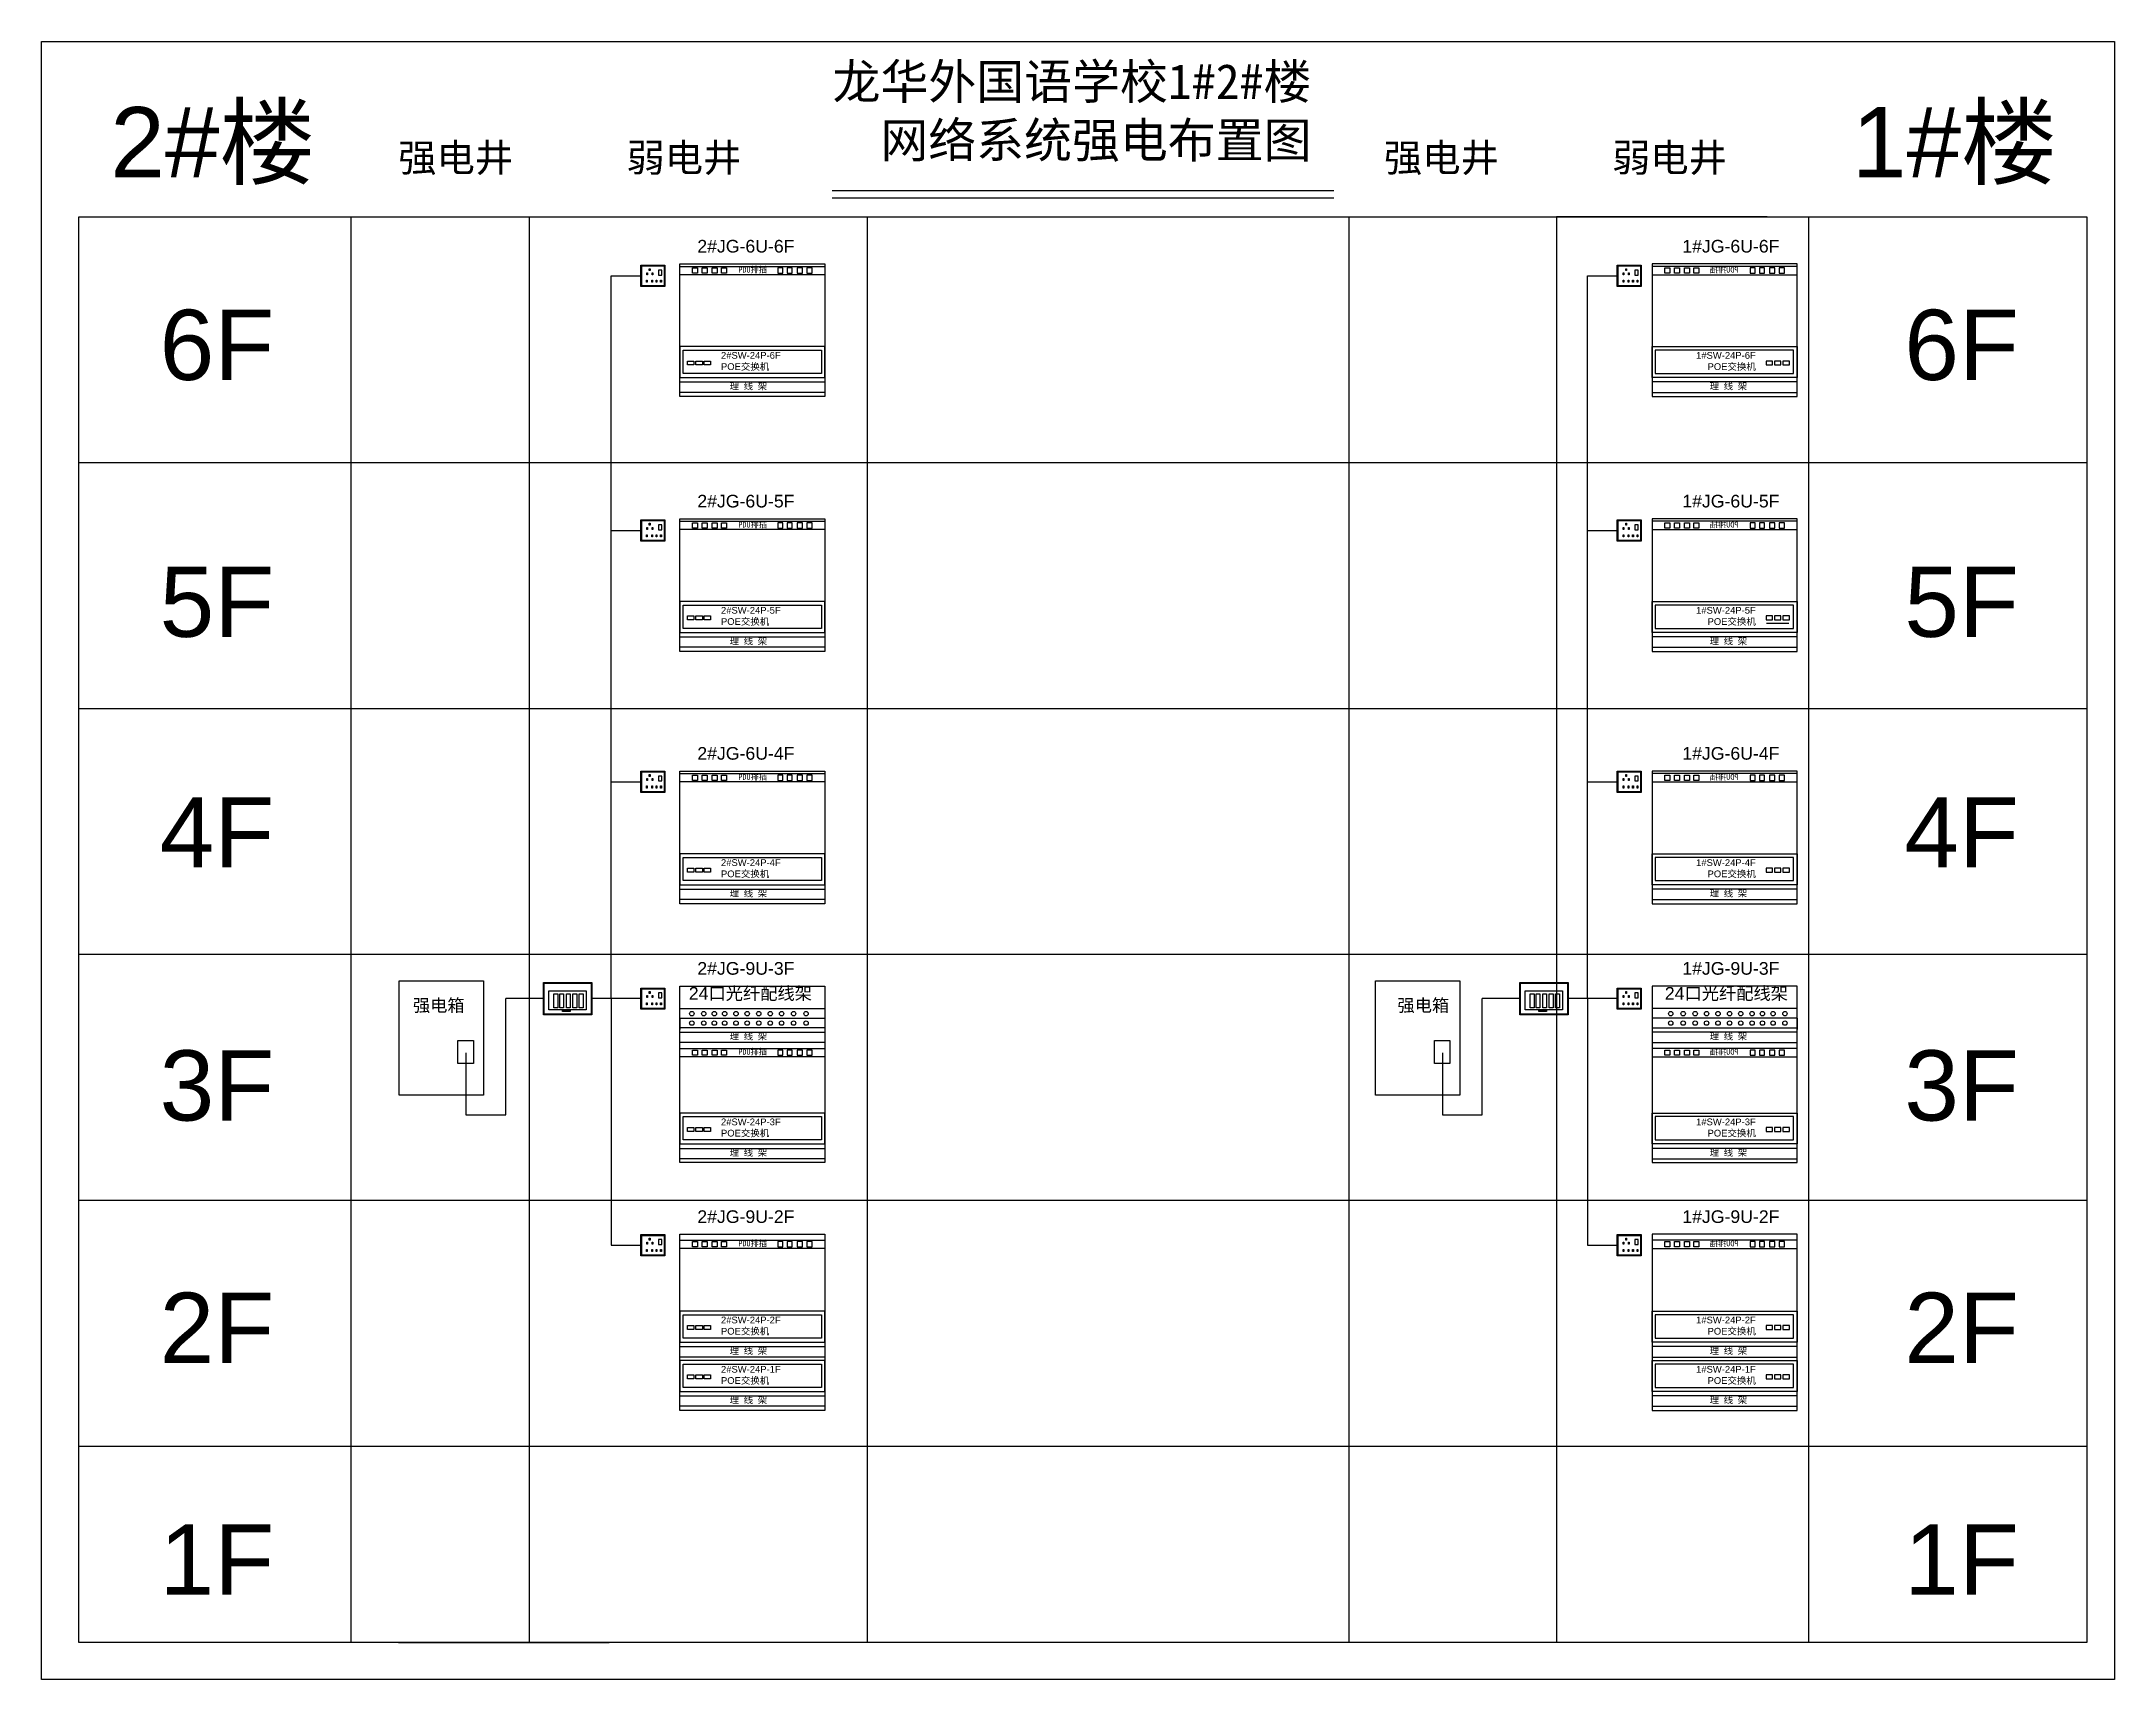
# Model space of a CAD drawing. Header units: millimetres. Extents: x 50392 to 160164, y -68581 to 42974.
# Drawn here: x 80539 to 110051, y -67891 to -44571 of the extents above; entities that cross this region are included whole.
import ezdxf

# ---------------------------------------------------------------- set-up
doc = ezdxf.new("R2010")
doc.units = ezdxf.units.MM
doc.styles.get("Standard").update_dxf_attribs({"font": 'arial.ttf'})

msp = doc.modelspace()

# ---------------------------------------------------------------- texts
for s, width, insert, char_height, attachment_point in [('\\A1;{\\fSimSun|b0|i0|c134|p2;龙华外国语学校1#2#楼     网络系统强电布置图}', 7603.72, (91801, -44892), 500, 1), ('2#{\\fSimSun|b0|i0|c134|p2;楼}', 9059, (81519, -45505), 1000, 1), ('1#{\\fSimSun|b0|i0|c134|p2;楼}', 9059, (106313, -45505), 1000, 1), ('{\\fSimSun|b0|i0|c134|p2;强电井}', 9059, (85618, -46025), 400, 1), ('{\\fSimSun|b0|i0|c134|p2;弱电井}', 9059, (88866, -46025), 400, 1), ('{\\fSimSun|b0|i0|c134|p2;强电井}', 9059, (99650, -46025), 400, 1), ('{\\fSimSun|b0|i0|c134|p2;弱电井}', 9059, (102897, -46025), 400, 1), ('2#JG-6U-6F', 1720.87, (89876, -47396), 180, 1), ('1#JG-6U-6F', 1720.87, (105281, -47396), 180, 3), ('6F', 1720.87, (82222, -48390), 1000, 1), ('6F', 1720.87, (107059, -48390), 1000, 1), ('2#SW-24P-6F\\PPOE{\\fSimSun|b0|i0|c134|p2;交换机}', 729.57, (90213, -48992), 96, 1), ('1#SW-24P-6F\\PPOE{\\fSimSun|b0|i0|c134|p2;交换机}', 729.57, (104944, -48992), 96, 3), ('{\\fSimSun|b0|i0|c134|p2;理 线 架}', 1127.72, (90336, -49430), 96, 1), ('{\\fSimSun|b0|i0|c134|p2;理 线 架}', 1127.72, (104821, -49430), 96, 3), ('2#JG-6U-5F', 1720.87, (89876, -51025), 180, 1), ('1#JG-6U-5F', 1720.87, (105281, -51025), 180, 3), ('5F', 1720.87, (82222, -52047), 1000, 1), ('5F', 1720.87, (107059, -52047), 1000, 1), ('2#SW-24P-5F\\PPOE{\\fSimSun|b0|i0|c134|p2;交换机}', 729.57, (90213, -52621), 96, 1), ('1#SW-24P-5F\\PPOE{\\fSimSun|b0|i0|c134|p2;交换机}', 729.57, (104944, -52621), 96, 3), ('{\\fSimSun|b0|i0|c134|p2;理 线 架}', 1127.72, (90336, -53059), 96, 1), ('{\\fSimSun|b0|i0|c134|p2;理 线 架}', 1127.72, (104821, -53059), 96, 3), ('2#JG-6U-4F', 1720.87, (89876, -54616), 180, 1), ('1#JG-6U-4F', 1720.87, (105281, -54616), 180, 3), ('4F', 1720.87, (82222, -55330), 1000, 1), ('4F', 1720.87, (107059, -55330), 1000, 1), ('2#SW-24P-4F\\PPOE{\\fSimSun|b0|i0|c134|p2;交换机}', 729.57, (90213, -56213), 96, 1), ('1#SW-24P-4F\\PPOE{\\fSimSun|b0|i0|c134|p2;交换机}', 729.57, (104944, -56213), 96, 3), ('{\\fSimSun|b0|i0|c134|p2;理 线 架}', 1127.72, (90336, -56650), 96, 1), ('{\\fSimSun|b0|i0|c134|p2;理 线 架}', 1127.72, (104821, -56650), 96, 3), ('2#JG-9U-3F', 1720.87, (89876, -57677), 180, 1), ('1#JG-9U-3F', 1720.87, (105281, -57677), 180, 3), ('24{\\fSimSun|b0|i0|c134|p2;口光纤配线架}', 2669.03, (89755, -58032), 180, 1), ('24{\\fSimSun|b0|i0|c134|p2;口光纤配线架}', 1934.57, (105402, -58032), 180, 3), ('{\\fSimSun|b0|i0|c134|p2;理 线 架}', 1127.72, (90336, -58685), 96, 1), ('{\\fSimSun|b0|i0|c134|p2;理 线 架}', 1127.72, (104821, -58685), 96, 3), ('3F', 1720.87, (82222, -58933), 1000, 1), ('3F', 1720.87, (107059, -58933), 1000, 1), ('2#SW-24P-3F\\PPOE{\\fSimSun|b0|i0|c134|p2;交换机}', 729.57, (90213, -59904), 96, 1), ('1#SW-24P-3F\\PPOE{\\fSimSun|b0|i0|c134|p2;交换机}', 729.57, (104944, -59904), 96, 3), ('{\\fSimSun|b0|i0|c134|p2;理 线 架}', 1127.72, (90336, -60341), 96, 1), ('{\\fSimSun|b0|i0|c134|p2;理 线 架}', 1127.72, (104821, -60341), 96, 3), ('2#JG-9U-2F', 1720.87, (89876, -61211), 180, 1), ('1#JG-9U-2F', 1720.87, (105281, -61211), 180, 3), ('2F', 1720.87, (82222, -62383), 1000, 1), ('2F', 1720.87, (107059, -62383), 1000, 1), ('2#SW-24P-2F\\PPOE{\\fSimSun|b0|i0|c134|p2;交换机}', 729.57, (90213, -62724), 96, 1), ('1#SW-24P-2F\\PPOE{\\fSimSun|b0|i0|c134|p2;交换机}', 729.57, (104944, -62724), 96, 3), ('{\\fSimSun|b0|i0|c134|p2;理 线 架}', 1127.72, (90336, -63162), 96, 1), ('{\\fSimSun|b0|i0|c134|p2;理 线 架}', 1127.72, (104821, -63162), 96, 3), ('2#SW-24P-1F\\PPOE{\\fSimSun|b0|i0|c134|p2;交换机}', 729.57, (90213, -63426), 96, 1), ('1#SW-24P-1F\\PPOE{\\fSimSun|b0|i0|c134|p2;交换机}', 729.57, (104944, -63426), 96, 3), ('{\\fSimSun|b0|i0|c134|p2;理 线 架}', 1127.72, (90336, -63863), 96, 1), ('{\\fSimSun|b0|i0|c134|p2;理 线 架}', 1127.72, (104821, -63863), 96, 3), ('1F', 1720.87, (82222, -65683), 1000, 1), ('1F', 1720.87, (107059, -65683), 1000, 1)]:
    msp.add_mtext_dynamic_manual_height_columns(s, width=width, gutter_width=12.5, heights=[0], dxfattribs=dict(insert=insert, char_height=char_height, attachment_point=attachment_point))
at = {"color": 1, "char_height": 180, "attachment_point": 1}
for insert in [(85827, -58203), (99843, -58203)]:
    msp.add_mtext_dynamic_manual_height_columns('{\\fSimSun|b0|i0|c134|p2;强电箱}', width=1720.87, gutter_width=12.5, heights=[0], dxfattribs=dict(at, insert=insert))

# ---------------------------------------------------------------- blocks, each defined once
blk = doc.blocks.new('5664')
for points in [[(0, 0), (1721, 0), (1721, -99), (0, -99)], [(151, -18), (211, -18), (211, -81), (151, -81)], [(265, -18), (326, -18), (326, -81), (265, -81)], [(385, -18), (445, -18), (445, -81), (385, -81)], [(496, -18), (556, -18), (556, -81), (496, -81)], [(1225, -18), (1165, -18), (1165, -81), (1225, -81)], [(1336, -18), (1276, -18), (1276, -81), (1336, -81)], [(1456, -18), (1395, -18), (1395, -81), (1456, -81)], [(1570, -18), (1510, -18), (1510, -81), (1570, -81)]]:
    blk.add_lwpolyline(points, close=True)
at = {"insert": (697, -4), "char_height": 70, "attachment_point": 1}
blk.add_mtext_dynamic_manual_height_columns('{\\fSimHei|b0|i0|c134|p49;PDU排插}', width=1720.87, gutter_width=12.5, heights=[0], dxfattribs=at)

# ---------------------------------------------------------------- linework, layer by layer
for p, q in [((91794, -46695), (98936, -46695)), ((91794, -46796), (98936, -46796)), ((81072, -50566), (81072, -47066)), ((81072, -47066), (109658, -47066)), ((81072, -47066), (85623, -47066)), ((84944, -47066), (84944, -67362)), ((87489, -67362), (87489, -47066)), ((92299, -67362), (92299, -47066)), ((99152, -47066), (99152, -67362)), ((105107, -47066), (102107, -47066)), ((102107, -47066), (102107, -67362)), ((105697, -67362), (105697, -47066)), ((109658, -47066), (109658, -67362)), ((81072, -54066), (81072, -50566)), ((81072, -50566), (109658, -50566)), ((105416, -52857), (105097, -52857)), ((81072, -57566), (81072, -54066)), ((81072, -54066), (109658, -54066)), ((81072, -61066), (81072, -57566)), ((81072, -57566), (109658, -57566)), ((89625, -58475), (91690, -58475)), ((89625, -58475), (89625, -58636)), ((105532, -58475), (103467, -58475)), ((105532, -58475), (105532, -58636)), ((81072, -64566), (81072, -61066)), ((81072, -61066), (109658, -61066)), ((81072, -67362), (81072, -64566)), ((81072, -64566), (109658, -64566)), ((109658, -67362), (81072, -67362)), ((85623, -67362), (88623, -67362)), ((109658, -67362), (105107, -67362))]:
    msp.add_line(p, q)
at = {"color": 1}
for p, q in [((88651, -58197), (88651, -47908)), ((88651, -47908), (89074, -47908)), ((102550, -58197), (102550, -47908)), ((102550, -47908), (102973, -47908)), ((88651, -51533), (89074, -51533)), ((102550, -51533), (102973, -51533)), ((88651, -55109), (89074, -55109)), ((102550, -55109), (102973, -55109)), ((87150, -59853), (87150, -58197)), ((87684, -58197), (87150, -58197)), ((87957, -58375), (88066, -58375)), ((89074, -58197), (88375, -58197)), ((88651, -58197), (88651, -61708)), ((101050, -59853), (101050, -58197)), ((101583, -58197), (101050, -58197)), ((101857, -58375), (101965, -58375)), ((102973, -58197), (102274, -58197)), ((102550, -58197), (102550, -61708)), ((86582, -58967), (86582, -59853)), ((100482, -58967), (100482, -59853)), ((86582, -59853), (87150, -59853)), ((100482, -59853), (101050, -59853)), ((88651, -61708), (89074, -61708)), ((102550, -61708), (102973, -61708))]:
    msp.add_line(p, q, dxfattribs=at)
for points in [[(80539, -44571), (110051, -44571), (110051, -67891), (80539, -67891)], [(89625, -47737), (91690, -47737), (91690, -49627), (89625, -49627)], [(105532, -47737), (103467, -47737), (103467, -49627), (105532, -49627)], [(89625, -49354), (91690, -49354), (91690, -48914), (89625, -48914)], [(89674, -48965), (91645, -48965), (91645, -49297), (89674, -49297)], [(105532, -49354), (103467, -49354), (103467, -48914), (105532, -48914)], [(105483, -48965), (103511, -48965), (103511, -49297), (105483, -49297)], [(89734, -49121), (89826, -49121), (89826, -49175), (89734, -49175)], [(89856, -49121), (89948, -49121), (89948, -49175), (89856, -49175)], [(89974, -49121), (90065, -49121), (90065, -49175), (89974, -49175)], [(105183, -49121), (105092, -49121), (105092, -49175), (105183, -49175)], [(105301, -49121), (105209, -49121), (105209, -49175), (105301, -49175)], [(105423, -49121), (105331, -49121), (105331, -49175), (105423, -49175)], [(89625, -49418), (91690, -49418), (91690, -49567), (89625, -49567)], [(105532, -49418), (103467, -49418), (103467, -49567), (105532, -49567)], [(89625, -51366), (91690, -51366), (91690, -53256), (89625, -53256)], [(105532, -51366), (103467, -51366), (103467, -53256), (105532, -53256)], [(89625, -52983), (91690, -52983), (91690, -52543), (89625, -52543)], [(89674, -52594), (91645, -52594), (91645, -52926), (89674, -52926)], [(89734, -52750), (89826, -52750), (89826, -52804), (89734, -52804)], [(89856, -52750), (89948, -52750), (89948, -52804), (89856, -52804)], [(89974, -52750), (90065, -52750), (90065, -52804), (89974, -52804)], [(105532, -52983), (103467, -52983), (103467, -52543), (105532, -52543)], [(105483, -52594), (103511, -52594), (103511, -52926), (105483, -52926)], [(105183, -52750), (105092, -52750), (105092, -52804), (105183, -52804)], [(105301, -52750), (105209, -52750), (105209, -52804), (105301, -52804)], [(105423, -52750), (105331, -52750), (105331, -52804), (105423, -52804)], [(89625, -53047), (91690, -53047), (91690, -53196), (89625, -53196)], [(105532, -53047), (103467, -53047), (103467, -53196), (105532, -53196)], [(89625, -54957), (91690, -54957), (91690, -56847), (89625, -56847)], [(105532, -54957), (103467, -54957), (103467, -56847), (105532, -56847)], [(89625, -56575), (91690, -56575), (91690, -56135), (89625, -56135)], [(89674, -56186), (91645, -56186), (91645, -56517), (89674, -56517)], [(89734, -56341), (89826, -56341), (89826, -56396), (89734, -56396)], [(89856, -56341), (89948, -56341), (89948, -56396), (89856, -56396)], [(89974, -56341), (90065, -56341), (90065, -56396), (89974, -56396)], [(105532, -56575), (103467, -56575), (103467, -56135), (105532, -56135)], [(105483, -56186), (103511, -56186), (103511, -56517), (105483, -56517)], [(105183, -56341), (105092, -56341), (105092, -56396), (105183, -56396)], [(105301, -56341), (105209, -56341), (105209, -56396), (105301, -56396)], [(105423, -56341), (105331, -56341), (105331, -56396), (105423, -56396)], [(89625, -56638), (91690, -56638), (91690, -56787), (89625, -56787)], [(105532, -56638), (103467, -56638), (103467, -56787), (105532, -56787)], [(89625, -58018), (91690, -58018), (91690, -60528), (89625, -60528)], [(105532, -58018), (103467, -58018), (103467, -60528), (105532, -60528)], [(89625, -58339), (91690, -58339), (91690, -58612), (89625, -58612)], [(105532, -58339), (103467, -58339), (103467, -58612), (105532, -58612)], [(89625, -58673), (91690, -58673), (91690, -58823), (89625, -58823)], [(105532, -58673), (103467, -58673), (103467, -58823), (105532, -58823)], [(89625, -60266), (91690, -60266), (91690, -59826), (89625, -59826)], [(89674, -59877), (91645, -59877), (91645, -60208), (89674, -60208)], [(105532, -60266), (103467, -60266), (103467, -59826), (105532, -59826)], [(105483, -59877), (103511, -59877), (103511, -60208), (105483, -60208)], [(89734, -60032), (89826, -60032), (89826, -60087), (89734, -60087)], [(89856, -60032), (89948, -60032), (89948, -60087), (89856, -60087)], [(89974, -60032), (90065, -60032), (90065, -60087), (89974, -60087)], [(105183, -60032), (105092, -60032), (105092, -60087), (105183, -60087)], [(105301, -60032), (105209, -60032), (105209, -60087), (105301, -60087)], [(105423, -60032), (105331, -60032), (105331, -60087), (105423, -60087)], [(89625, -60329), (91690, -60329), (91690, -60478), (89625, -60478)], [(105532, -60329), (103467, -60329), (103467, -60478), (105532, -60478)], [(89625, -61552), (91690, -61552), (91690, -64062), (89625, -64062)], [(105532, -61552), (103467, -61552), (103467, -64062), (105532, -64062)], [(89625, -63086), (91690, -63086), (91690, -62646), (89625, -62646)], [(89674, -62697), (91645, -62697), (91645, -63029), (89674, -63029)], [(89734, -62852), (89826, -62852), (89826, -62907), (89734, -62907)], [(89856, -62852), (89948, -62852), (89948, -62907), (89856, -62907)], [(89974, -62852), (90065, -62852), (90065, -62907), (89974, -62907)], [(105532, -63086), (103467, -63086), (103467, -62646), (105532, -62646)], [(105483, -62697), (103511, -62697), (103511, -63029), (105483, -63029)], [(105183, -62852), (105092, -62852), (105092, -62907), (105183, -62907)], [(105301, -62852), (105209, -62852), (105209, -62907), (105301, -62907)], [(105423, -62852), (105331, -62852), (105331, -62907), (105423, -62907)], [(89625, -63150), (91690, -63150), (91690, -63299), (89625, -63299)], [(105532, -63150), (103467, -63150), (103467, -63299), (105532, -63299)], [(89625, -63788), (91690, -63788), (91690, -63348), (89625, -63348)], [(89674, -63399), (91645, -63399), (91645, -63731), (89674, -63731)], [(105532, -63788), (103467, -63788), (103467, -63348), (105532, -63348)], [(105483, -63399), (103511, -63399), (103511, -63731), (105483, -63731)], [(89734, -63554), (89826, -63554), (89826, -63609), (89734, -63609)], [(89856, -63554), (89948, -63554), (89948, -63609), (89856, -63609)], [(89974, -63554), (90065, -63554), (90065, -63609), (89974, -63609)], [(105183, -63554), (105092, -63554), (105092, -63609), (105183, -63609)], [(105301, -63554), (105209, -63554), (105209, -63609), (105301, -63609)], [(105423, -63554), (105331, -63554), (105331, -63609), (105423, -63609)], [(89625, -63852), (91690, -63852), (91690, -64001), (89625, -64001)], [(105532, -63852), (103467, -63852), (103467, -64001), (105532, -64001)]]:
    msp.add_lwpolyline(points, close=True)
for points in [[(89074, -47757), (89414, -47757), (89414, -48060), (89074, -48060)], [(89084, -47767), (89404, -47767), (89404, -48050), (89084, -48050)], [(89192, -47806), (89203, -47806), (89203, -47834), (89192, -47834)], [(102973, -47757), (103313, -47757), (103313, -48060), (102973, -48060)], [(102983, -47767), (103303, -47767), (103303, -48050), (102983, -48050)], [(103092, -47806), (103102, -47806), (103102, -47834), (103092, -47834)], [(89154, -47970), (89164, -47970), (89164, -47998), (89154, -47998)], [(89155, -47864), (89165, -47864), (89165, -47892), (89155, -47892)], [(89228, -47970), (89238, -47970), (89238, -47998), (89228, -47998)], [(89233, -47864), (89243, -47864), (89243, -47892), (89233, -47892)], [(89292, -47970), (89302, -47970), (89302, -47998), (89292, -47998)], [(89371, -47827), (89322, -47827), (89322, -47898), (89371, -47898)], [(89354, -47970), (89364, -47970), (89364, -47998), (89354, -47998)], [(103054, -47970), (103064, -47970), (103064, -47998), (103054, -47998)], [(103055, -47864), (103065, -47864), (103065, -47892), (103055, -47892)], [(103127, -47970), (103137, -47970), (103137, -47998), (103127, -47998)], [(103133, -47864), (103143, -47864), (103143, -47892), (103133, -47892)], [(103191, -47970), (103201, -47970), (103201, -47998), (103191, -47998)], [(103270, -47827), (103222, -47827), (103222, -47898), (103270, -47898)], [(103254, -47970), (103264, -47970), (103264, -47998), (103254, -47998)], [(89074, -51381), (89414, -51381), (89414, -51684), (89074, -51684)], [(89084, -51391), (89404, -51391), (89404, -51674), (89084, -51674)], [(89154, -51594), (89164, -51594), (89164, -51623), (89154, -51623)], [(89155, -51488), (89165, -51488), (89165, -51517), (89155, -51517)], [(89192, -51430), (89203, -51430), (89203, -51459), (89192, -51459)], [(89228, -51594), (89238, -51594), (89238, -51623), (89228, -51623)], [(89233, -51488), (89243, -51488), (89243, -51517), (89233, -51517)], [(89292, -51594), (89302, -51594), (89302, -51623), (89292, -51623)], [(89371, -51452), (89322, -51452), (89322, -51522), (89371, -51522)], [(89354, -51594), (89364, -51594), (89364, -51623), (89354, -51623)], [(102973, -51381), (103313, -51381), (103313, -51684), (102973, -51684)], [(102983, -51391), (103303, -51391), (103303, -51674), (102983, -51674)], [(103054, -51594), (103064, -51594), (103064, -51623), (103054, -51623)], [(103055, -51488), (103065, -51488), (103065, -51517), (103055, -51517)], [(103092, -51430), (103102, -51430), (103102, -51459), (103092, -51459)], [(103127, -51594), (103137, -51594), (103137, -51623), (103127, -51623)], [(103133, -51488), (103143, -51488), (103143, -51517), (103133, -51517)], [(103191, -51594), (103201, -51594), (103201, -51623), (103191, -51623)], [(103270, -51452), (103222, -51452), (103222, -51522), (103270, -51522)], [(103254, -51594), (103264, -51594), (103264, -51623), (103254, -51623)], [(89074, -54958), (89414, -54958), (89414, -55261), (89074, -55261)], [(89084, -54968), (89404, -54968), (89404, -55251), (89084, -55251)], [(89154, -55170), (89164, -55170), (89164, -55199), (89154, -55199)], [(89155, -55064), (89165, -55064), (89165, -55093), (89155, -55093)], [(89192, -55006), (89203, -55006), (89203, -55035), (89192, -55035)], [(89228, -55170), (89238, -55170), (89238, -55199), (89228, -55199)], [(89233, -55064), (89243, -55064), (89243, -55093), (89233, -55093)], [(89292, -55170), (89302, -55170), (89302, -55199), (89292, -55199)], [(89371, -55028), (89322, -55028), (89322, -55099), (89371, -55099)], [(89354, -55170), (89364, -55170), (89364, -55199), (89354, -55199)], [(102973, -54958), (103313, -54958), (103313, -55261), (102973, -55261)], [(102983, -54968), (103303, -54968), (103303, -55251), (102983, -55251)], [(103054, -55170), (103064, -55170), (103064, -55199), (103054, -55199)], [(103055, -55064), (103065, -55064), (103065, -55093), (103055, -55093)], [(103092, -55006), (103102, -55006), (103102, -55035), (103092, -55035)], [(103127, -55170), (103137, -55170), (103137, -55199), (103127, -55199)], [(103133, -55064), (103143, -55064), (103143, -55093), (103133, -55093)], [(103191, -55170), (103201, -55170), (103201, -55199), (103191, -55199)], [(103270, -55028), (103222, -55028), (103222, -55099), (103270, -55099)], [(103254, -55170), (103264, -55170), (103264, -55199), (103254, -55199)], [(85633, -57943), (86832, -57943), (86832, -59572), (85633, -59572)], [(87684, -57967), (88375, -57967), (88375, -58427), (87684, -58427)], [(87694, -57977), (88365, -57977), (88365, -58417), (87694, -58417)], [(87761, -58087), (88294, -58087), (88294, -58355), (87761, -58355)], [(87835, -58131), (87889, -58131), (87889, -58330), (87835, -58330)], [(87918, -58131), (87972, -58131), (87972, -58330), (87918, -58330)], [(88012, -58131), (88067, -58131), (88067, -58330), (88012, -58330)], [(88105, -58131), (88159, -58131), (88159, -58330), (88105, -58330)], [(88195, -58131), (88249, -58131), (88249, -58330), (88195, -58330)], [(89074, -58046), (89414, -58046), (89414, -58349), (89074, -58349)], [(89084, -58056), (89404, -58056), (89404, -58339), (89084, -58339)], [(89192, -58095), (89203, -58095), (89203, -58123), (89192, -58123)], [(89371, -58116), (89322, -58116), (89322, -58187), (89371, -58187)], [(99532, -57943), (100731, -57943), (100731, -59572), (99532, -59572)], [(101583, -57967), (102274, -57967), (102274, -58427), (101583, -58427)], [(101593, -57977), (102264, -57977), (102264, -58417), (101593, -58417)], [(101661, -58087), (102193, -58087), (102193, -58355), (101661, -58355)], [(101734, -58131), (101789, -58131), (101789, -58330), (101734, -58330)], [(101817, -58131), (101872, -58131), (101872, -58330), (101817, -58330)], [(101912, -58131), (101966, -58131), (101966, -58330), (101912, -58330)], [(102004, -58131), (102059, -58131), (102059, -58330), (102004, -58330)], [(102094, -58131), (102149, -58131), (102149, -58330), (102094, -58330)], [(102973, -58046), (103313, -58046), (103313, -58349), (102973, -58349)], [(102983, -58056), (103303, -58056), (103303, -58339), (102983, -58339)], [(103092, -58095), (103102, -58095), (103102, -58123), (103092, -58123)], [(103270, -58116), (103222, -58116), (103222, -58187), (103270, -58187)], [(87957, -58368), (88066, -58368), (88066, -58381), (87957, -58381)], [(89154, -58259), (89164, -58259), (89164, -58287), (89154, -58287)], [(89155, -58153), (89165, -58153), (89165, -58181), (89155, -58181)], [(89228, -58259), (89238, -58259), (89238, -58287), (89228, -58287)], [(89233, -58153), (89243, -58153), (89243, -58181), (89233, -58181)], [(89292, -58259), (89302, -58259), (89302, -58287), (89292, -58287)], [(89354, -58259), (89364, -58259), (89364, -58287), (89354, -58287)], [(101857, -58368), (101965, -58368), (101965, -58381), (101857, -58381)], [(103054, -58259), (103064, -58259), (103064, -58287), (103054, -58287)], [(103055, -58153), (103065, -58153), (103065, -58181), (103055, -58181)], [(103127, -58259), (103137, -58259), (103137, -58287), (103127, -58287)], [(103133, -58153), (103143, -58153), (103143, -58181), (103133, -58181)], [(103191, -58259), (103201, -58259), (103201, -58287), (103191, -58287)], [(103254, -58259), (103264, -58259), (103264, -58287), (103254, -58287)], [(86469, -58794), (86689, -58794), (86689, -59121), (86469, -59121)], [(100368, -58794), (100588, -58794), (100588, -59121), (100368, -59121)], [(89074, -61557), (89414, -61557), (89414, -61860), (89074, -61860)], [(89084, -61567), (89404, -61567), (89404, -61850), (89084, -61850)], [(89155, -61664), (89165, -61664), (89165, -61692), (89155, -61692)], [(89192, -61606), (89203, -61606), (89203, -61634), (89192, -61634)], [(89233, -61664), (89243, -61664), (89243, -61692), (89233, -61692)], [(89371, -61627), (89322, -61627), (89322, -61698), (89371, -61698)], [(102973, -61557), (103313, -61557), (103313, -61860), (102973, -61860)], [(102983, -61567), (103303, -61567), (103303, -61850), (102983, -61850)], [(103055, -61664), (103065, -61664), (103065, -61692), (103055, -61692)], [(103092, -61606), (103102, -61606), (103102, -61634), (103092, -61634)], [(103133, -61664), (103143, -61664), (103143, -61692), (103133, -61692)], [(103270, -61627), (103222, -61627), (103222, -61698), (103270, -61698)], [(89154, -61770), (89164, -61770), (89164, -61798), (89154, -61798)], [(89228, -61770), (89238, -61770), (89238, -61798), (89228, -61798)], [(89292, -61770), (89302, -61770), (89302, -61798), (89292, -61798)], [(89354, -61770), (89364, -61770), (89364, -61798), (89354, -61798)], [(103054, -61770), (103064, -61770), (103064, -61798), (103054, -61798)], [(103127, -61770), (103137, -61770), (103137, -61798), (103127, -61798)], [(103191, -61770), (103201, -61770), (103201, -61798), (103191, -61798)], [(103254, -61770), (103264, -61770), (103264, -61798), (103254, -61798)]]:
    msp.add_lwpolyline(points, close=True, dxfattribs=at)
for centre in [(89798, -58411), (89967, -58411), (90118, -58411), (90265, -58411), (90427, -58411), (90586, -58411), (90751, -58411), (90914, -58411), (91076, -58411), (91247, -58411), (91424, -58411), (103733, -58411), (103910, -58411), (104081, -58411), (104243, -58411), (104406, -58411), (104571, -58411), (104730, -58411), (104892, -58411), (105039, -58411), (105190, -58411), (105359, -58411), (89798, -58546), (89967, -58546), (90118, -58546), (90265, -58546), (90427, -58546), (90586, -58546), (90751, -58546), (90914, -58546), (91076, -58546), (91247, -58546), (91424, -58546), (103733, -58546), (103910, -58546), (104081, -58546), (104243, -58546), (104406, -58546), (104571, -58546), (104730, -58546), (104892, -58546), (105039, -58546), (105190, -58546), (105359, -58546)]:
    msp.add_circle(centre, 31.3)

# ---------------------------------------------------------------- block references
at = {"yscale": 1.2, "zscale": 1.2}
for p, xscale in [((89625, -47773), 1.2), ((105532, -47773), -1.2), ((89625, -51402), 1.2), ((105532, -51402), -1.2), ((89625, -54994), 1.2), ((105532, -54994), -1.2), ((89625, -58907), 1.2), ((105532, -58907), -1.2), ((89625, -61635), 1.2), ((105532, -61635), -1.2)]:
    msp.add_blockref('5664', p, dxfattribs=dict(at, xscale=xscale))

msp.set_redraw_order([(e.dxf.handle, doc.entitydb.next_handle()) for e in msp.query("TEXT MTEXT ATTDEF DIMENSION ARC_DIMENSION")])  # texts and dimensions are drawn at this point

doc.saveas('drawing.dxf')
